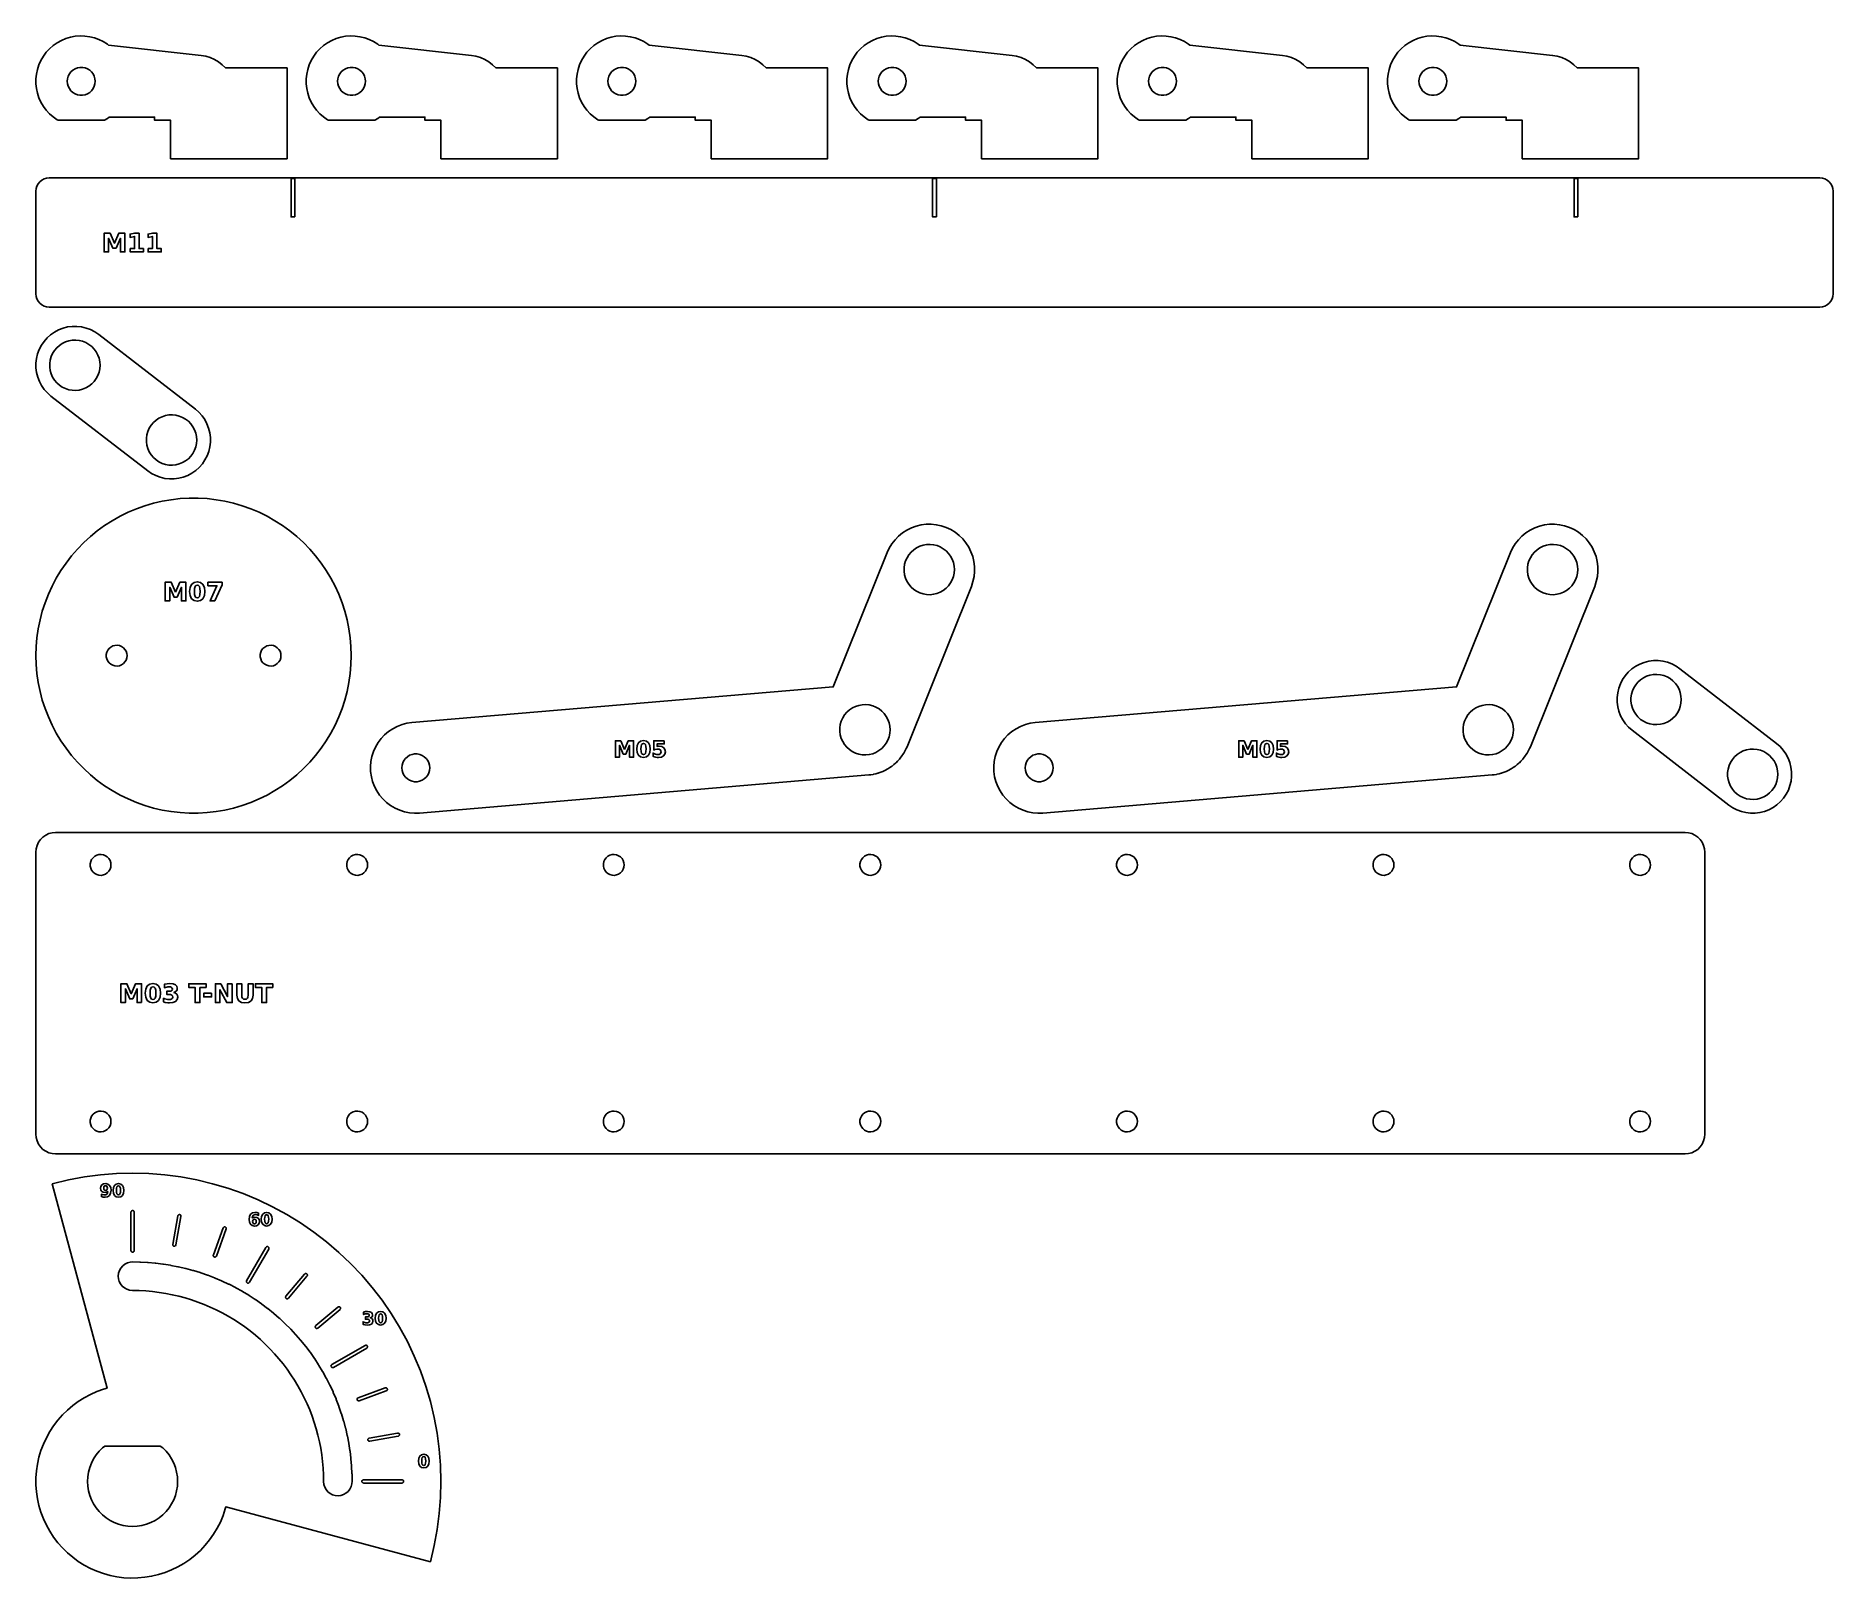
# Model space of a CAD drawing. Header units: millimetres. Extents: x 0 to 280, y 0 to 241.
import ezdxf

# ---------------------------------------------------------------- set-up
doc = ezdxf.new("R2010")
doc.units = ezdxf.units.MM
doc.layers.add('CUT', color=1, linetype='Continuous')
doc.layers.add('ENGRAVE', color=5, linetype='Continuous')

msp = doc.modelspace()

# ---------------------------------------------------------------- linework, layer by layer
at = {"layer": 'CUT'}
for points in [[(29.5708, 235.5182), (39.1401, 235.5182), (39.1401, 221.3682), (20.9901, 221.3682), (20.9901, 227.3682), (18.4901, 227.3682), (18.4901, 227.8682), (11.4051, 227.8682), (11.1318, 227.6536), (10.6756, 227.3682), (3.4516, 227.3682), (3.3123, 227.4454), (2.696, 227.8783), (2.6863, 227.8868), (2.1293, 228.3742), (1.6184, 228.9276), (1.1693, 229.5321), (0.787, 230.1809), (0.4758, 230.8667), (0.2392, 231.5817), (0.0801, 232.3178), (0, 233.0667), (0, 233.8198), (0.0801, 234.5686), (0.2392, 235.3047), (0.4758, 236.0197), (0.787, 236.7055), (1.1693, 237.3543), (1.6184, 237.9589), (2.1293, 238.5122), (2.696, 239.0081), (3.3123, 239.441), (3.9711, 239.8059), (4.6649, 240.0988), (5.386, 240.3162), (6.126, 240.4557), (6.8767, 240.5158), (7.6296, 240.4958), (8.376, 240.3958), (9.1076, 240.2171), (9.8161, 239.9616), (10.4933, 239.6323), (11.1318, 239.2328), (11.3232, 239.0825), (25.7382, 237.4808), (26.4589, 237.3563), (27.1615, 237.1452), (27.8335, 236.8509), (28.4651, 236.4778), (29.0472, 236.0313)], [(71.7108, 235.5182), (81.2802, 235.5182), (81.2802, 221.3682), (63.1302, 221.3682), (63.1302, 227.3682), (60.6302, 227.3682), (60.6302, 227.8682), (53.5452, 227.8682), (53.2718, 227.6536), (52.8157, 227.3682), (45.5917, 227.3682), (45.4524, 227.4454), (44.8361, 227.8783), (44.8264, 227.8868), (44.2693, 228.3742), (43.7585, 228.9276), (43.3094, 229.5321), (42.927, 230.1809), (42.6159, 230.8667), (42.3793, 231.5817), (42.2201, 232.3178), (42.1401, 233.0667), (42.1401, 233.8198), (42.2201, 234.5686), (42.3793, 235.3047), (42.6159, 236.0197), (42.927, 236.7055), (43.3094, 237.3543), (43.7585, 237.9589), (44.2693, 238.5122), (44.8361, 239.0081), (45.4524, 239.441), (46.1112, 239.8059), (46.805, 240.0988), (47.526, 240.3162), (48.2661, 240.4557), (49.0168, 240.5158), (49.7697, 240.4958), (50.5161, 240.3958), (51.2477, 240.2171), (51.9561, 239.9616), (52.6334, 239.6323), (53.2718, 239.2328), (53.4633, 239.0825), (67.8783, 237.4808), (68.599, 237.3563), (69.3015, 237.1452), (69.9735, 236.8509), (70.6052, 236.4778), (71.1873, 236.0313)], [(113.8509, 235.5182), (123.4202, 235.5182), (123.4202, 221.3682), (105.2702, 221.3682), (105.2702, 227.3682), (102.7702, 227.3682), (102.7702, 227.8682), (95.6852, 227.8682), (95.4119, 227.6536), (94.9558, 227.3682), (87.7318, 227.3682), (87.5925, 227.4454), (86.9762, 227.8783), (86.9665, 227.8868), (86.4094, 228.3742), (85.8986, 228.9276), (85.4495, 229.5321), (85.0671, 230.1809), (84.7559, 230.8667), (84.5194, 231.5817), (84.3602, 232.3178), (84.2802, 233.0667), (84.2802, 233.8198), (84.3602, 234.5686), (84.5194, 235.3047), (84.7559, 236.0197), (85.0671, 236.7055), (85.4495, 237.3543), (85.8986, 237.9589), (86.4094, 238.5122), (86.9762, 239.0081), (87.5925, 239.441), (88.2512, 239.8059), (88.9451, 240.0988), (89.6661, 240.3162), (90.4062, 240.4557), (91.1569, 240.5158), (91.9097, 240.4958), (92.6562, 240.3958), (93.3878, 240.2171), (94.0962, 239.9616), (94.7735, 239.6323), (95.4119, 239.2328), (95.6034, 239.0825), (110.0184, 237.4808), (110.739, 237.3563), (111.4416, 237.1452), (112.1136, 236.8509), (112.7453, 236.4778), (113.3273, 236.0313)], [(155.991, 235.5182), (165.5603, 235.5182), (165.5603, 221.3682), (147.4103, 221.3682), (147.4103, 227.3682), (144.9103, 227.3682), (144.9103, 227.8682), (137.8253, 227.8682), (137.552, 227.6536), (137.0958, 227.3682), (129.8719, 227.3682), (129.7325, 227.4454), (129.1163, 227.8783), (129.1066, 227.8868), (128.5495, 228.3742), (128.0387, 228.9276), (127.5895, 229.5321), (127.2072, 230.1809), (126.896, 230.8667), (126.6595, 231.5817), (126.5003, 232.3178), (126.4202, 233.0667), (126.4202, 233.8198), (126.5003, 234.5686), (126.6595, 235.3047), (126.896, 236.0197), (127.2072, 236.7055), (127.5895, 237.3543), (128.0387, 237.9589), (128.5495, 238.5122), (129.1163, 239.0081), (129.7325, 239.441), (130.3913, 239.8059), (131.0852, 240.0988), (131.8062, 240.3162), (132.5463, 240.4557), (133.297, 240.5158), (134.0498, 240.4958), (134.7963, 240.3958), (135.5278, 240.2171), (136.2363, 239.9616), (136.9136, 239.6323), (137.552, 239.2328), (137.7435, 239.0825), (152.1584, 237.4808), (152.8791, 237.3563), (153.5817, 237.1452), (154.2537, 236.8509), (154.8853, 236.4778), (155.4674, 236.0313)], [(198.1311, 235.5182), (207.7004, 235.5182), (207.7004, 221.3682), (189.5504, 221.3682), (189.5504, 227.3682), (187.0504, 227.3682), (187.0504, 227.8682), (179.9654, 227.8682), (179.6921, 227.6536), (179.2359, 227.3682), (172.012, 227.3682), (171.8726, 227.4454), (171.2563, 227.8783), (171.2466, 227.8868), (170.6896, 228.3742), (170.1787, 228.9276), (169.7296, 229.5321), (169.3473, 230.1809), (169.0361, 230.8667), (168.7996, 231.5817), (168.6404, 232.3178), (168.5603, 233.0667), (168.5603, 233.8198), (168.6404, 234.5686), (168.7996, 235.3047), (169.0361, 236.0197), (169.3473, 236.7055), (169.7296, 237.3543), (170.1787, 237.9589), (170.6896, 238.5122), (171.2563, 239.0081), (171.8726, 239.441), (172.5314, 239.8059), (173.2252, 240.0988), (173.9463, 240.3162), (174.6863, 240.4557), (175.4371, 240.5158), (176.1899, 240.4958), (176.9363, 240.3958), (177.6679, 240.2171), (178.3764, 239.9616), (179.0536, 239.6323), (179.6921, 239.2328), (179.8835, 239.0825), (194.2985, 237.4808), (195.0192, 237.3563), (195.7218, 237.1452), (196.3938, 236.8509), (197.0254, 236.4778), (197.6075, 236.0313)], [(240.2712, 235.5182), (249.8405, 235.5182), (249.8405, 221.3682), (231.6905, 221.3682), (231.6905, 227.3682), (229.1905, 227.3682), (229.1905, 227.8682), (222.1055, 227.8682), (221.8322, 227.6536), (221.376, 227.3682), (214.152, 227.3682), (214.0127, 227.4454), (213.3964, 227.8783), (213.3867, 227.8868), (212.8297, 228.3742), (212.3188, 228.9276), (211.8697, 229.5321), (211.4874, 230.1809), (211.1762, 230.8667), (210.9396, 231.5817), (210.7804, 232.3178), (210.7004, 233.0667), (210.7004, 233.8198), (210.7804, 234.5686), (210.9396, 235.3047), (211.1762, 236.0197), (211.4874, 236.7055), (211.8697, 237.3543), (212.3188, 237.9589), (212.8297, 238.5122), (213.3964, 239.0081), (214.0127, 239.441), (214.6715, 239.8059), (215.3653, 240.0988), (216.0864, 240.3162), (216.8264, 240.4557), (217.5771, 240.5158), (218.33, 240.4958), (219.0764, 240.3958), (219.808, 240.2171), (220.5164, 239.9616), (221.1937, 239.6323), (221.8322, 239.2328), (222.0236, 239.0825), (236.4386, 237.4808), (237.1593, 237.3563), (237.8618, 237.1452), (238.5339, 236.8509), (239.1655, 236.4778), (239.7476, 236.0313)], [(9.2027, 233.8428), (9.0929, 234.2288), (8.914, 234.588), (8.6722, 234.9083), (8.3756, 235.1786), (8.0344, 235.3899), (7.6602, 235.5349), (7.2657, 235.6086), (6.8644, 235.6086), (6.4699, 235.5349), (6.0957, 235.3899), (5.7545, 235.1786), (5.458, 234.9083), (5.2161, 234.588), (5.0373, 234.2288), (4.9274, 233.8428), (4.8904, 233.4432), (4.9274, 233.0436), (5.0373, 232.6576), (5.2161, 232.2984), (5.458, 231.9781), (5.7545, 231.7078), (6.0957, 231.4965), (6.4699, 231.3516), (6.8644, 231.2778), (7.2657, 231.2778), (7.6602, 231.3516), (8.0344, 231.4965), (8.3756, 231.7078), (8.6722, 231.9781), (8.914, 232.2984), (9.0929, 232.6576), (9.2027, 233.0436), (9.2398, 233.4432)], [(51.3428, 233.8428), (51.233, 234.2288), (51.0541, 234.588), (50.8123, 234.9083), (50.5157, 235.1786), (50.1745, 235.3899), (49.8003, 235.5349), (49.4058, 235.6086), (49.0045, 235.6086), (48.61, 235.5349), (48.2358, 235.3899), (47.8946, 235.1786), (47.5981, 234.9083), (47.3562, 234.588), (47.1773, 234.2288), (47.0675, 233.8428), (47.0305, 233.4432), (47.0675, 233.0436), (47.1773, 232.6576), (47.3562, 232.2984), (47.5981, 231.9781), (47.8946, 231.7078), (48.2358, 231.4965), (48.61, 231.3516), (49.0045, 231.2778), (49.4058, 231.2778), (49.8003, 231.3516), (50.1745, 231.4965), (50.5157, 231.7078), (50.8123, 231.9781), (51.0541, 232.2984), (51.233, 232.6576), (51.3428, 233.0436), (51.3798, 233.4432)], [(93.4829, 233.8428), (93.3731, 234.2288), (93.1942, 234.588), (92.9523, 234.9083), (92.6558, 235.1786), (92.3146, 235.3899), (91.9404, 235.5349), (91.5459, 235.6086), (91.1446, 235.6086), (90.7501, 235.5349), (90.3759, 235.3899), (90.0347, 235.1786), (89.7381, 234.9083), (89.4963, 234.588), (89.3174, 234.2288), (89.2076, 233.8428), (89.1706, 233.4432), (89.2076, 233.0436), (89.3174, 232.6576), (89.4963, 232.2984), (89.7381, 231.9781), (90.0347, 231.7078), (90.3759, 231.4965), (90.7501, 231.3516), (91.1446, 231.2778), (91.5459, 231.2778), (91.9404, 231.3516), (92.3146, 231.4965), (92.6558, 231.7078), (92.9523, 231.9781), (93.1942, 232.2984), (93.3731, 232.6576), (93.4829, 233.0436), (93.5199, 233.4432)], [(135.623, 233.8428), (135.5131, 234.2288), (135.3343, 234.588), (135.0924, 234.9083), (134.7959, 235.1786), (134.4547, 235.3899), (134.0804, 235.5349), (133.686, 235.6086), (133.2847, 235.6086), (132.8902, 235.5349), (132.516, 235.3899), (132.1748, 235.1786), (131.8782, 234.9083), (131.6364, 234.588), (131.4575, 234.2288), (131.3477, 233.8428), (131.3106, 233.4432), (131.3477, 233.0436), (131.4575, 232.6576), (131.6364, 232.2984), (131.8782, 231.9781), (132.1748, 231.7078), (132.516, 231.4965), (132.8902, 231.3516), (133.2847, 231.2778), (133.686, 231.2778), (134.0804, 231.3516), (134.4547, 231.4965), (134.7959, 231.7078), (135.0924, 231.9781), (135.3343, 232.2984), (135.5131, 232.6576), (135.623, 233.0436), (135.66, 233.4432)], [(177.763, 233.8428), (177.6532, 234.2288), (177.4743, 234.588), (177.2325, 234.9083), (176.9359, 235.1786), (176.5947, 235.3899), (176.2205, 235.5349), (175.826, 235.6086), (175.4247, 235.6086), (175.0303, 235.5349), (174.6561, 235.3899), (174.3149, 235.1786), (174.0183, 234.9083), (173.7764, 234.588), (173.5976, 234.2288), (173.4877, 233.8428), (173.4507, 233.4432), (173.4877, 233.0436), (173.5976, 232.6576), (173.7764, 232.2984), (174.0183, 231.9781), (174.3149, 231.7078), (174.6561, 231.4965), (175.0303, 231.3516), (175.4247, 231.2778), (175.826, 231.2778), (176.2205, 231.3516), (176.5947, 231.4965), (176.9359, 231.7078), (177.2325, 231.9781), (177.4743, 232.2984), (177.6532, 232.6576), (177.763, 233.0436), (177.8001, 233.4432)], [(219.9031, 233.8428), (219.7933, 234.2288), (219.6144, 234.588), (219.3726, 234.9083), (219.076, 235.1786), (218.7348, 235.3899), (218.3606, 235.5349), (217.9661, 235.6086), (217.5648, 235.6086), (217.1703, 235.5349), (216.7961, 235.3899), (216.4549, 235.1786), (216.1584, 234.9083), (215.9165, 234.588), (215.7376, 234.2288), (215.6278, 233.8428), (215.5908, 233.4432), (215.6278, 233.0436), (215.7376, 232.6576), (215.9165, 232.2984), (216.1584, 231.9781), (216.4549, 231.7078), (216.7961, 231.4965), (217.1703, 231.3516), (217.5648, 231.2778), (217.9661, 231.2778), (218.3606, 231.3516), (218.7348, 231.4965), (219.076, 231.7078), (219.3726, 231.9781), (219.6144, 232.2984), (219.7933, 232.6576), (219.9031, 233.0436), (219.9402, 233.4432)], [(280.15, 200.2895), (280.1105, 199.8883), (279.9924, 199.499), (279.8006, 199.1402), (279.5425, 198.8257), (279.228, 198.5676), (278.8692, 198.3758), (278.4799, 198.2577), (278.0787, 198.2182), (2.0713, 198.2182), (1.6701, 198.2577), (1.2808, 198.3758), (0.922, 198.5676), (0.6075, 198.8257), (0.3494, 199.1402), (0.1576, 199.499), (0.0395, 199.8883), (0, 200.2895), (0, 216.2969), (0.0395, 216.6981), (0.1576, 217.0874), (0.3494, 217.4462), (0.6075, 217.7607), (0.922, 218.0188), (1.2808, 218.2106), (1.6701, 218.3287), (2.0713, 218.3682), (278.0787, 218.3682), (278.4799, 218.3287), (278.8692, 218.2106), (279.228, 218.0188), (279.5425, 217.7607), (279.8006, 217.4462), (279.9924, 217.0874), (280.1105, 216.6981), (280.15, 216.2969)], [(1.3067, 185.3765), (0.8863, 185.9777), (0.5414, 186.6252), (0.2772, 187.3096), (0.0973, 188.0208), (0.0044, 188.7485), (0, 189.4821), (0.084, 190.2109), (0.2553, 190.9243), (0.5113, 191.6118), (0.8482, 192.2634), (1.2613, 192.8697), (1.7445, 193.4217), (2.2906, 193.9115), (2.8918, 194.3319), (3.5394, 194.6768), (4.2237, 194.9411), (4.9349, 195.1209), (5.6626, 195.2138), (6.3962, 195.2182), (7.125, 195.1342), (7.8384, 194.9629), (8.5259, 194.707), (9.1775, 194.37), (9.7819, 193.9582), (24.8532, 182.2971), (25.4035, 181.8155), (25.8933, 181.2693), (26.3137, 180.6681), (26.6586, 180.0206), (26.9229, 179.3363), (27.1027, 178.625), (27.1956, 177.8973), (27.2, 177.1637), (27.116, 176.4349), (26.9447, 175.7216), (26.6888, 175.0341), (26.3518, 174.3824), (25.9387, 173.7762), (25.4556, 173.2241), (24.9094, 172.7343), (24.3082, 172.3139), (23.6607, 171.9691), (22.9763, 171.7048), (22.2651, 171.5249), (21.5374, 171.4321), (20.8038, 171.4276), (20.075, 171.5117), (19.3616, 171.6829), (18.6741, 171.9389), (18.0225, 172.2759), (17.4181, 172.6877), (2.3468, 184.3487), (1.7965, 184.8303)], [(9.9528, 189.6983), (9.8389, 190.2339), (9.6517, 190.7484), (9.3946, 191.2319), (9.0727, 191.6749), (8.6924, 192.0688), (8.2609, 192.4059), (7.7867, 192.6797), (7.279, 192.8848), (6.7477, 193.0172), (6.2031, 193.0745), (5.6559, 193.0554), (5.1167, 192.9603), (4.5959, 192.7911), (4.1038, 192.551), (3.6498, 192.2448), (3.2429, 191.8785), (2.8909, 191.459), (2.6008, 190.9946), (2.378, 190.4944), (2.2271, 189.9681), (2.1509, 189.4258), (2.1509, 188.8783), (2.2271, 188.336), (2.378, 187.8097), (2.6008, 187.3095), (2.8909, 186.8451), (3.2429, 186.4256), (3.6498, 186.0593), (4.1038, 185.7531), (4.5959, 185.513), (5.1167, 185.3438), (5.6559, 185.2487), (6.2031, 185.2296), (6.7477, 185.2869), (7.279, 185.4193), (7.7867, 185.6244), (8.2609, 185.8982), (8.6924, 186.2353), (9.0727, 186.6292), (9.3946, 187.0722), (9.6517, 187.5557), (9.8389, 188.0702), (9.9528, 188.6058), (9.991, 189.1521)], [(24.9066, 178.5756), (24.7193, 179.0902), (24.4623, 179.5736), (24.1404, 180.0166), (23.7601, 180.4105), (23.3286, 180.7476), (22.8544, 181.0214), (22.3467, 181.2265), (21.8154, 181.359), (21.2708, 181.4162), (20.7236, 181.3971), (20.1844, 181.302), (19.6636, 181.1328), (19.1714, 180.8928), (18.7175, 180.5866), (18.3106, 180.2202), (17.9586, 179.8007), (17.6684, 179.3364), (17.4457, 178.8362), (17.2948, 178.3098), (17.2186, 177.7676), (17.2186, 177.22), (17.2948, 176.6778), (17.4457, 176.1514), (17.6684, 175.6512), (17.9586, 175.1868), (18.3106, 174.7674), (18.7175, 174.401), (19.1714, 174.0948), (19.6636, 173.8548), (20.1844, 173.6856), (20.7236, 173.5905), (21.2708, 173.5714), (21.8154, 173.6286), (22.3467, 173.7611), (22.8544, 173.9662), (23.3286, 174.24), (23.7601, 174.5771), (24.1404, 174.971), (24.4623, 175.414), (24.7193, 175.8974), (24.9066, 176.412), (25.0205, 176.9476), (25.0587, 177.4938), (25.0205, 178.04)], [(48.9899, 141.0613), (48.7901, 139.672), (48.5114, 138.2965), (48.1546, 136.939), (47.7209, 135.6042), (47.2117, 134.2963), (46.6286, 133.0196), (45.9736, 131.7783), (45.2489, 130.5764), (44.4566, 129.4178), (43.5996, 128.3063), (42.6805, 127.2456), (41.7023, 126.2391), (40.6683, 125.2901), (39.5817, 124.4016), (38.4462, 123.5766), (37.2655, 122.8178), (36.0434, 122.1277), (34.7839, 121.5084), (33.491, 120.962), (32.1691, 120.4904), (30.8225, 120.095), (29.4554, 119.7771), (28.0724, 119.5377), (26.678, 119.3777), (25.2768, 119.2976), (23.8733, 119.2976), (22.472, 119.3777), (21.0776, 119.5377), (19.6947, 119.7771), (18.3276, 120.095), (16.9809, 120.4904), (15.659, 120.962), (14.3662, 121.5084), (13.1067, 122.1277), (11.8845, 122.8178), (10.7038, 123.5766), (9.5683, 124.4016), (8.4818, 125.2901), (7.4478, 126.2391), (6.4696, 127.2456), (5.5505, 128.3063), (4.6934, 129.4178), (3.9012, 130.5764), (3.1764, 131.7783), (2.5214, 133.0196), (1.9384, 134.2963), (1.4292, 135.6042), (0.9955, 136.939), (0.6387, 138.2965), (0.3599, 139.672), (0.1602, 141.0613), (0.0401, 142.4597), (0, 143.8626), (0.0401, 145.2656), (0.1602, 146.664), (0.3599, 148.0532), (0.6387, 149.4288), (0.9955, 150.7862), (1.4292, 152.1211), (1.9384, 153.429), (2.5214, 154.7056), (3.1764, 155.947), (3.9012, 157.1489), (4.6934, 158.3075), (5.5505, 159.4189), (6.4696, 160.4796), (7.4478, 161.4862), (8.4818, 162.4352), (9.5683, 163.3236), (10.7038, 164.1486), (11.8845, 164.9074), (13.1067, 165.5976), (14.3662, 166.2169), (15.659, 166.7632), (16.9809, 167.2349), (18.3276, 167.6303), (19.6947, 167.9482), (21.0776, 168.1875), (22.472, 168.3475), (23.8733, 168.4276), (25.2768, 168.4276), (26.678, 168.3475), (28.0724, 168.1875), (29.4554, 167.9482), (30.8225, 167.6303), (32.1691, 167.2349), (33.491, 166.7632), (34.7839, 166.2169), (36.0434, 165.5976), (37.2655, 164.9074), (38.4462, 164.1486), (39.5817, 163.3236), (40.6683, 162.4352), (41.7023, 161.4862), (42.6805, 160.4796), (43.5996, 159.4189), (44.4566, 158.3075), (45.2489, 157.1489), (45.9736, 155.947), (46.6286, 154.7056), (47.2117, 153.429), (47.7209, 152.1211), (48.1546, 150.7862), (48.5114, 149.4288), (48.7901, 148.0532), (48.9899, 146.664), (49.11, 145.2656), (49.1501, 143.8626), (49.11, 142.4597)], [(134.4789, 162.5152), (135.0936, 163.0168), (135.7606, 163.4464), (136.4716, 163.7987), (137.2175, 164.0691), (137.9889, 164.2543), (138.7763, 164.352), (139.5697, 164.3609), (140.359, 164.2809), (141.1345, 164.1131), (141.8863, 163.8595), (142.6049, 163.5233), (143.2814, 163.1087), (143.9073, 162.621), (144.4745, 162.0663), (144.9762, 161.4516), (145.4058, 160.7846), (145.7581, 160.0737), (146.0285, 159.3278), (146.2137, 158.5563), (146.3114, 157.7689), (146.3203, 156.9756), (146.2403, 156.1862), (146.0725, 155.4107), (145.8195, 154.661), (135.7939, 129.6667), (135.6524, 129.3643), (135.5154, 129.0577), (135.4844, 129.0052), (135.4586, 128.9499), (135.2831, 128.6635), (135.1125, 128.3741), (135.0759, 128.3254), (135.044, 128.2734), (134.8375, 128.0085), (134.6357, 127.74), (134.5938, 127.6957), (134.5563, 127.6476), (134.3215, 127.4074), (134.0908, 127.1633), (134.0443, 127.1239), (134.0016, 127.0803), (133.7414, 126.868), (133.4848, 126.6511), (133.4342, 126.6173), (133.3869, 126.5787), (133.1045, 126.3968), (132.8253, 126.2101), (132.7712, 126.1821), (132.7199, 126.1491), (132.4189, 125.9999), (132.1205, 125.8456), (132.0636, 125.8239), (132.009, 125.7968), (131.6932, 125.6823), (131.3794, 125.5624), (131.3204, 125.5472), (131.2631, 125.5264), (130.9365, 125.448), (130.6112, 125.3639), (130.5509, 125.3554), (130.4916, 125.3412), (130.1582, 125.2998), (129.8277, 125.253), (59.8178, 119.3201), (59.0268, 119.2976), (58.2362, 119.364), (57.458, 119.5185), (56.7019, 119.7591), (55.9776, 120.0829), (55.2941, 120.4857), (54.6599, 120.9626), (54.0832, 121.5074), (53.571, 122.1134), (53.13, 122.7729), (52.7656, 123.4777), (52.4823, 124.2188), (52.2838, 124.987), (52.1726, 125.7726), (52.1501, 126.5657), (52.2164, 127.3563), (52.3709, 128.1345), (52.6116, 128.8906), (52.9353, 129.6149), (53.3382, 130.2984), (53.815, 130.9326), (54.3599, 131.5093), (54.9659, 132.0215), (55.6254, 132.4625), (56.3302, 132.8269), (57.0713, 133.1102), (57.8395, 133.3087), (58.623, 133.4196), (124.2853, 138.984), (132.6867, 159.9288), (133.022, 160.6455), (133.4365, 161.322), (133.9242, 161.9479)], [(231.6491, 162.5152), (232.2639, 163.0168), (232.9309, 163.4464), (233.6418, 163.7987), (234.3877, 164.0691), (235.1592, 164.2543), (235.9466, 164.352), (236.7399, 164.3609), (237.5293, 164.2809), (238.3047, 164.1131), (239.0565, 163.8595), (239.7752, 163.5233), (240.4517, 163.1087), (241.0775, 162.621), (241.6448, 162.0663), (242.1464, 161.4516), (242.576, 160.7846), (242.9283, 160.0737), (243.1987, 159.3278), (243.384, 158.5563), (243.4816, 157.7689), (243.4906, 156.9756), (243.4106, 156.1862), (243.2427, 155.4107), (242.9898, 154.661), (232.9641, 129.6667), (232.8227, 129.3643), (232.6856, 129.0577), (232.6546, 129.0052), (232.6288, 128.9499), (232.4533, 128.6635), (232.2828, 128.3741), (232.2461, 128.3254), (232.2143, 128.2734), (232.0078, 128.0085), (231.8059, 127.74), (231.7641, 127.6957), (231.7266, 127.6476), (231.4917, 127.4074), (231.2611, 127.1633), (231.2145, 127.1239), (231.1719, 127.0803), (230.9116, 126.868), (230.6551, 126.6511), (230.6044, 126.6173), (230.5572, 126.5787), (230.2748, 126.3968), (229.9956, 126.2101), (229.9414, 126.1821), (229.8902, 126.1491), (229.5892, 125.9999), (229.2908, 125.8456), (229.2338, 125.8239), (229.1792, 125.7968), (228.8634, 125.6823), (228.5497, 125.5624), (228.4906, 125.5472), (228.4333, 125.5264), (228.1067, 125.448), (227.7815, 125.3639), (227.7211, 125.3554), (227.6618, 125.3412), (227.3285, 125.2998), (226.998, 125.253), (156.988, 119.3201), (156.1971, 119.2976), (155.4064, 119.364), (154.6282, 119.5185), (153.8722, 119.7591), (153.1478, 120.0829), (152.4643, 120.4857), (151.8302, 120.9626), (151.2534, 121.5074), (150.7413, 122.1134), (150.3002, 122.7729), (149.9358, 123.4777), (149.6526, 124.2188), (149.4541, 124.987), (149.3429, 125.7726), (149.3203, 126.5657), (149.3867, 127.3563), (149.5412, 128.1345), (149.7818, 128.8906), (150.1056, 129.6149), (150.5084, 130.2984), (150.9853, 130.9326), (151.5301, 131.5093), (152.1361, 132.0215), (152.7956, 132.4625), (153.5004, 132.8269), (154.2415, 133.1102), (155.0097, 133.3087), (155.7932, 133.4196), (221.4556, 138.984), (229.8569, 159.9288), (230.1922, 160.6455), (230.6068, 161.322), (231.0944, 161.9479)], [(143.0261, 158.3711), (142.8393, 158.8858), (142.5827, 159.3695), (142.2613, 159.8128), (141.8813, 160.2071), (141.4502, 160.5446), (140.9762, 160.8189), (140.4687, 161.0245), (139.9376, 161.1574), (139.3931, 161.2152), (138.8458, 161.1966), (138.3065, 161.1021), (137.7856, 160.9334), (137.2932, 160.6938), (136.8389, 160.388), (136.4317, 160.022), (136.0793, 159.6029), (135.7887, 159.1388), (135.5655, 158.6388), (135.414, 158.1126), (135.3373, 157.5705), (135.3368, 157.0229), (135.4125, 156.4806), (135.5629, 155.9541), (135.7851, 155.4537), (136.0748, 154.989), (136.4264, 154.5692), (136.833, 154.2025), (137.2866, 153.8958), (137.7785, 153.6553), (138.2991, 153.4856), (138.8383, 153.39), (139.3855, 153.3704), (139.9301, 153.4271), (140.4615, 153.559), (140.9694, 153.7637), (141.4439, 154.037), (141.8757, 154.3737), (142.2565, 154.7672), (142.5787, 155.2099), (142.8363, 155.6931), (143.024, 156.2075), (143.1384, 156.7429), (143.1771, 157.2891), (143.1395, 157.8354)], [(240.1964, 158.3711), (240.0096, 158.8858), (239.753, 159.3695), (239.4316, 159.8128), (239.0516, 160.2071), (238.6204, 160.5446), (238.1465, 160.8189), (237.639, 161.0245), (237.1078, 161.1574), (236.5633, 161.2152), (236.0161, 161.1966), (235.4767, 161.1021), (234.9558, 160.9334), (234.4634, 160.6938), (234.0092, 160.388), (233.6019, 160.022), (233.2495, 159.6029), (232.9589, 159.1388), (232.7357, 158.6388), (232.5843, 158.1126), (232.5076, 157.5705), (232.507, 157.0229), (232.5827, 156.4806), (232.7331, 155.9541), (232.9554, 155.4537), (233.2451, 154.989), (233.5967, 154.5692), (234.0032, 154.2025), (234.4569, 153.8958), (234.9488, 153.6553), (235.4694, 153.4856), (236.0085, 153.39), (236.5558, 153.3704), (237.1004, 153.4271), (237.6318, 153.559), (238.1397, 153.7637), (238.6142, 154.037), (239.046, 154.3737), (239.4267, 154.7672), (239.749, 155.2099), (240.0065, 155.6931), (240.1943, 156.2075), (240.3087, 156.7429), (240.3474, 157.2891), (240.3097, 157.8354)], [(14.0494, 144.5448), (13.8683, 144.8458), (13.6267, 145.1008), (13.336, 145.2979), (13.0096, 145.428), (12.663, 145.4848), (12.3122, 145.4658), (11.9737, 145.3718), (11.6633, 145.2073), (11.3956, 144.9798), (11.183, 144.7002), (11.0355, 144.3814), (10.96, 144.0383), (10.96, 143.687), (11.0355, 143.3439), (11.183, 143.0251), (11.3956, 142.7454), (11.6633, 142.518), (11.9737, 142.3534), (12.3122, 142.2595), (12.663, 142.2405), (13.0096, 142.2973), (13.336, 142.4273), (13.6267, 142.6245), (13.8683, 142.8795), (14.0494, 143.1805), (14.1616, 143.5134), (14.1996, 143.8626), (14.1616, 144.2119)], [(38.1616, 144.2119), (38.0494, 144.5448), (37.8683, 144.8458), (37.6267, 145.1008), (37.336, 145.2979), (37.0096, 145.428), (36.663, 145.4848), (36.3122, 145.4658), (35.9737, 145.3718), (35.6633, 145.2073), (35.3956, 144.9798), (35.183, 144.7002), (35.0355, 144.3814), (34.96, 144.0383), (34.96, 143.687), (35.0355, 143.3439), (35.183, 143.0251), (35.3956, 142.7454), (35.6633, 142.518), (35.9737, 142.3534), (36.3122, 142.2595), (36.663, 142.2405), (37.0096, 142.2973), (37.336, 142.4273), (37.6267, 142.6245), (37.8683, 142.8795), (38.0494, 143.1805), (38.1616, 143.5134), (38.1996, 143.8626)], [(247.7972, 133.2465), (247.3769, 133.8477), (247.032, 134.4952), (246.7677, 135.1796), (246.5878, 135.8908), (246.495, 136.6185), (246.4906, 137.3521), (246.5746, 138.0809), (246.7458, 138.7943), (247.0018, 139.4818), (247.3388, 140.1334), (247.7519, 140.7397), (248.235, 141.2917), (248.7812, 141.7815), (249.3824, 142.2019), (250.0299, 142.5468), (250.7143, 142.811), (251.4255, 142.9909), (252.1532, 143.0838), (252.8868, 143.0882), (253.6156, 143.0042), (254.3289, 142.8329), (255.0164, 142.5769), (255.6681, 142.24), (256.2725, 141.8282), (271.3437, 130.1671), (271.8941, 129.6855), (272.3839, 129.1393), (272.8043, 128.5381), (273.1491, 127.8906), (273.4134, 127.2062), (273.5933, 126.495), (273.6861, 125.7673), (273.6906, 125.0337), (273.6066, 124.3049), (273.4353, 123.5916), (273.1793, 122.9041), (272.8423, 122.2524), (272.4293, 121.6462), (271.9461, 121.0941), (271.3999, 120.6043), (270.7987, 120.1839), (270.1512, 119.8391), (269.4669, 119.5748), (268.7556, 119.3949), (268.0279, 119.3021), (267.2943, 119.2976), (266.5655, 119.3816), (265.8522, 119.5529), (265.1647, 119.8089), (264.513, 120.1459), (263.9087, 120.5577), (248.8374, 132.2187), (248.287, 132.7003)], [(256.4433, 137.5683), (256.3295, 138.1039), (256.1422, 138.6184), (255.8852, 139.1019), (255.5633, 139.5449), (255.1829, 139.9387), (254.7514, 140.2759), (254.2772, 140.5496), (253.7696, 140.7548), (253.2383, 140.8872), (252.6937, 140.9445), (252.1465, 140.9253), (251.6072, 140.8303), (251.0865, 140.6611), (250.5943, 140.421), (250.1404, 140.1148), (249.7334, 139.7484), (249.3815, 139.329), (249.0913, 138.8646), (248.8686, 138.3644), (248.7177, 137.838), (248.6415, 137.2958), (248.6415, 136.7483), (248.7177, 136.206), (248.8686, 135.6797), (249.0913, 135.1794), (249.3815, 134.7151), (249.7334, 134.2956), (250.1404, 133.9292), (250.5943, 133.623), (251.0865, 133.383), (251.6072, 133.2138), (252.1465, 133.1187), (252.6937, 133.0996), (253.2383, 133.1568), (253.7696, 133.2893), (254.2772, 133.4944), (254.7514, 133.7682), (255.1829, 134.1053), (255.5633, 134.4992), (255.8852, 134.9422), (256.1422, 135.4257), (256.3295, 135.9402), (256.4433, 136.4758), (256.4815, 137.022)], [(132.8153, 133.8955), (132.5587, 134.3792), (132.2372, 134.8225), (131.8572, 135.2167), (131.4261, 135.5543), (130.9521, 135.8285), (130.4447, 136.0341), (129.9135, 136.1671), (129.369, 136.2249), (128.8217, 136.2063), (128.2824, 136.1117), (127.7615, 135.943), (127.2691, 135.7034), (126.8148, 135.3977), (126.4076, 135.0317), (126.0552, 134.6126), (125.7646, 134.1485), (125.5414, 133.6485), (125.39, 133.1223), (125.3132, 132.5801), (125.3127, 132.0326), (125.3884, 131.4903), (125.5388, 130.9638), (125.761, 130.4633), (126.0508, 129.9987), (126.4023, 129.5789), (126.8089, 129.2121), (127.2625, 128.9055), (127.7545, 128.665), (128.2751, 128.4953), (128.8142, 128.3996), (129.3614, 128.38), (129.906, 128.4367), (130.4375, 128.5687), (130.9453, 128.7733), (131.4198, 129.0466), (131.8516, 129.3833), (132.2324, 129.7768), (132.5547, 130.2195), (132.8122, 130.7027), (133, 131.2171), (133.1143, 131.7526), (133.153, 132.2988), (133.1154, 132.845), (133.002, 133.3808)], [(229.9855, 133.8955), (229.7289, 134.3792), (229.4075, 134.8225), (229.0275, 135.2167), (228.5963, 135.5543), (228.1224, 135.8285), (227.6149, 136.0341), (227.0837, 136.1671), (226.5392, 136.2249), (225.992, 136.2063), (225.4526, 136.1117), (224.9317, 135.943), (224.4393, 135.7034), (223.9851, 135.3977), (223.5778, 135.0317), (223.2255, 134.6126), (222.9348, 134.1485), (222.7116, 133.6485), (222.5602, 133.1223), (222.4835, 132.5801), (222.483, 132.0326), (222.5586, 131.4903), (222.7091, 130.9638), (222.9313, 130.4633), (223.221, 129.9987), (223.5726, 129.5789), (223.9791, 129.2121), (224.4328, 128.9055), (224.9247, 128.665), (225.4453, 128.4953), (225.9845, 128.3996), (226.5317, 128.38), (227.0763, 128.4367), (227.6077, 128.5687), (228.1156, 128.7733), (228.5901, 129.0466), (229.0219, 129.3833), (229.4026, 129.7768), (229.7249, 130.2195), (229.9824, 130.7027), (230.1702, 131.2171), (230.2846, 131.7526), (230.3233, 132.2988), (230.2856, 132.845), (230.1723, 133.3808)], [(271.3972, 126.4456), (271.2099, 126.9601), (270.9528, 127.4436), (270.631, 127.8866), (270.2506, 128.2805), (269.8191, 128.6176), (269.3449, 128.8914), (268.8372, 129.0965), (268.3059, 129.229), (267.7614, 129.2862), (267.2142, 129.2671), (266.6749, 129.172), (266.1541, 129.0028), (265.662, 128.7628), (265.208, 128.4566), (264.8011, 128.0902), (264.4492, 127.6707), (264.159, 127.2064), (263.9363, 126.7061), (263.7854, 126.1798), (263.7092, 125.6376), (263.7092, 125.09), (263.7854, 124.5478), (263.9363, 124.0214), (264.159, 123.5212), (264.4492, 123.0568), (264.8011, 122.6374), (265.208, 122.271), (265.662, 121.9648), (266.1541, 121.7248), (266.6749, 121.5555), (267.2142, 121.4605), (267.7614, 121.4414), (268.3059, 121.4986), (268.8372, 121.6311), (269.3449, 121.8362), (269.8191, 122.11), (270.2506, 122.4471), (270.631, 122.841), (270.9528, 123.2839), (271.2099, 123.7674), (271.3972, 124.282), (271.511, 124.8176), (271.5492, 125.3638), (271.511, 125.91)], [(61.3605, 126.7676), (61.2511, 127.1537), (61.0725, 127.5131), (60.831, 127.8336), (60.5347, 128.1042), (60.1937, 128.3158), (59.8196, 128.4611), (59.4252, 128.5352), (59.0239, 128.5356), (58.6294, 128.4623), (58.255, 128.3177), (57.9136, 128.1067), (57.6168, 127.8366), (57.3746, 127.5166), (57.1954, 127.1576), (57.0852, 126.7717), (57.0478, 126.3721), (57.0844, 125.9725), (57.1939, 125.5864), (57.3724, 125.227), (57.614, 124.9065), (57.9103, 124.6359), (58.2513, 124.4243), (58.6253, 124.2789), (59.0197, 124.2048), (59.421, 124.2044), (59.8156, 124.2778), (60.1899, 124.4224), (60.5313, 124.6333), (60.8282, 124.9034), (61.0703, 125.2234), (61.2495, 125.5825), (61.3597, 125.9684), (61.3972, 126.3679)], [(158.5308, 126.7676), (158.4213, 127.1537), (158.2428, 127.5131), (158.0012, 127.8336), (157.7049, 128.1042), (157.3639, 128.3158), (156.9899, 128.4611), (156.5955, 128.5352), (156.1942, 128.5356), (155.7996, 128.4623), (155.4253, 128.3177), (155.0839, 128.1067), (154.787, 127.8366), (154.5449, 127.5166), (154.3657, 127.1576), (154.2555, 126.7717), (154.218, 126.3721), (154.2547, 125.9725), (154.3641, 125.5864), (154.5427, 125.227), (154.7842, 124.9065), (155.0805, 124.6359), (155.4215, 124.4243), (155.7956, 124.2789), (156.19, 124.2048), (156.5913, 124.2044), (156.9858, 124.2778), (157.3602, 124.4224), (157.7016, 124.6333), (157.9984, 124.9034), (158.2406, 125.2234), (158.4198, 125.5825), (158.53, 125.9684), (158.5674, 126.3679)], [(1.0982, 66.8668), (0.7192, 67.2459), (0.4117, 67.685), (0.1852, 68.1708), (0.0464, 68.6886), (0, 69.2193), (0, 113.2259), (0.0464, 113.7566), (0.1852, 114.2744), (0.4117, 114.7603), (0.7192, 115.1994), (1.0982, 115.5784), (1.5374, 115.8859), (2.0232, 116.1124), (2.541, 116.2512), (3.0717, 116.2976), (257.0783, 116.2976), (257.609, 116.2512), (258.1268, 116.1124), (258.6126, 115.8859), (259.0518, 115.5784), (259.4308, 115.1994), (259.7383, 114.7603), (259.9648, 114.2744), (260.1036, 113.7566), (260.15, 113.2259), (260.15, 69.2193), (260.1036, 68.6886), (259.9648, 68.1708), (259.7383, 67.685), (259.4308, 67.2459), (259.0518, 66.8668), (258.6126, 66.5593), (258.1268, 66.3328), (257.609, 66.1941), (257.0783, 66.1476), (3.0717, 66.1476), (2.541, 66.1941), (2.0232, 66.3328), (1.5374, 66.5593)], [(8.46, 111.3983), (8.46, 111.047), (8.5355, 110.7039), (8.683, 110.3851), (8.8956, 110.1054), (9.1633, 109.878), (9.4737, 109.7134), (9.8122, 109.6195), (10.163, 109.6004), (10.5096, 109.6573), (10.836, 109.7873), (11.1267, 109.9844), (11.3683, 110.2395), (11.5494, 110.5405), (11.6616, 110.8734), (11.6996, 111.2226), (11.6616, 111.5718), (11.5494, 111.9048), (11.3683, 112.2058), (11.1267, 112.4608), (10.836, 112.6579), (10.5096, 112.788), (10.163, 112.8448), (9.8122, 112.8258), (9.4737, 112.7318), (9.1633, 112.5672), (8.8956, 112.3398), (8.683, 112.0602), (8.5355, 111.7413)], [(48.683, 112.0602), (48.5355, 111.7413), (48.46, 111.3983), (48.46, 111.047), (48.5355, 110.7039), (48.683, 110.3851), (48.8956, 110.1054), (49.1633, 109.878), (49.4737, 109.7134), (49.8122, 109.6195), (50.163, 109.6004), (50.5096, 109.6573), (50.836, 109.7873), (51.1267, 109.9844), (51.3683, 110.2395), (51.5494, 110.5405), (51.6616, 110.8734), (51.6996, 111.2226), (51.6616, 111.5718), (51.5494, 111.9048), (51.3683, 112.2058), (51.1267, 112.4608), (50.836, 112.6579), (50.5096, 112.788), (50.163, 112.8448), (49.8122, 112.8258), (49.4737, 112.7318), (49.1633, 112.5672), (48.8956, 112.3398)], [(89.1633, 112.5672), (88.8956, 112.3398), (88.683, 112.0602), (88.5355, 111.7413), (88.46, 111.3983), (88.46, 111.047), (88.5355, 110.7039), (88.683, 110.3851), (88.8956, 110.1054), (89.1633, 109.878), (89.4737, 109.7134), (89.8122, 109.6195), (90.163, 109.6004), (90.5096, 109.6573), (90.836, 109.7873), (91.1267, 109.9844), (91.3683, 110.2395), (91.5494, 110.5405), (91.6616, 110.8734), (91.6996, 111.2226), (91.6616, 111.5718), (91.5494, 111.9048), (91.3683, 112.2058), (91.1267, 112.4608), (90.836, 112.6579), (90.5096, 112.788), (90.163, 112.8448), (89.8122, 112.8258), (89.4737, 112.7318)], [(129.8122, 112.8258), (129.4737, 112.7318), (129.1633, 112.5672), (128.8956, 112.3398), (128.683, 112.0602), (128.5355, 111.7413), (128.46, 111.3983), (128.46, 111.047), (128.5355, 110.7039), (128.683, 110.3851), (128.8956, 110.1054), (129.1633, 109.878), (129.4737, 109.7134), (129.8122, 109.6195), (130.163, 109.6004), (130.5096, 109.6573), (130.836, 109.7873), (131.1267, 109.9844), (131.3683, 110.2395), (131.5494, 110.5405), (131.6616, 110.8734), (131.6996, 111.2226), (131.6616, 111.5718), (131.5494, 111.9048), (131.3683, 112.2058), (131.1267, 112.4608), (130.836, 112.6579), (130.5096, 112.788), (130.163, 112.8448)], [(170.5096, 112.788), (170.163, 112.8448), (169.8122, 112.8258), (169.4737, 112.7318), (169.1633, 112.5672), (168.8956, 112.3398), (168.683, 112.0602), (168.5355, 111.7413), (168.46, 111.3983), (168.46, 111.047), (168.5355, 110.7039), (168.683, 110.3851), (168.8956, 110.1054), (169.1633, 109.878), (169.4737, 109.7134), (169.8122, 109.6195), (170.163, 109.6004), (170.5096, 109.6573), (170.836, 109.7873), (171.1267, 109.9844), (171.3683, 110.2395), (171.5494, 110.5405), (171.6616, 110.8734), (171.6996, 111.2226), (171.6616, 111.5718), (171.5494, 111.9048), (171.3683, 112.2058), (171.1267, 112.4608), (170.836, 112.6579)], [(211.1267, 112.4608), (210.836, 112.6579), (210.5096, 112.788), (210.163, 112.8448), (209.8122, 112.8258), (209.4737, 112.7318), (209.1633, 112.5672), (208.8956, 112.3398), (208.683, 112.0602), (208.5355, 111.7413), (208.46, 111.3983), (208.46, 111.047), (208.5355, 110.7039), (208.683, 110.3851), (208.8956, 110.1054), (209.1633, 109.878), (209.4737, 109.7134), (209.8122, 109.6195), (210.163, 109.6004), (210.5096, 109.6573), (210.836, 109.7873), (211.1267, 109.9844), (211.3683, 110.2395), (211.5494, 110.5405), (211.6616, 110.8734), (211.6996, 111.2226), (211.6616, 111.5718), (211.5494, 111.9048), (211.3683, 112.2058)], [(251.5494, 111.9048), (251.3683, 112.2058), (251.1267, 112.4608), (250.836, 112.6579), (250.5096, 112.788), (250.163, 112.8448), (249.8122, 112.8258), (249.4737, 112.7318), (249.1633, 112.5672), (248.8956, 112.3398), (248.683, 112.0602), (248.5355, 111.7413), (248.46, 111.3983), (248.46, 111.047), (248.5355, 110.7039), (248.683, 110.3851), (248.8956, 110.1054), (249.1633, 109.878), (249.4737, 109.7134), (249.8122, 109.6195), (250.163, 109.6004), (250.5096, 109.6573), (250.836, 109.7873), (251.1267, 109.9844), (251.3683, 110.2395), (251.5494, 110.5405), (251.6616, 110.8734), (251.6996, 111.2226), (251.6616, 111.5718)], [(8.5355, 71.7413), (8.46, 71.3983), (8.46, 71.047), (8.5355, 70.7039), (8.683, 70.3851), (8.8956, 70.1054), (9.1633, 69.878), (9.4737, 69.7134), (9.8122, 69.6195), (10.163, 69.6004), (10.5096, 69.6573), (10.836, 69.7873), (11.1267, 69.9844), (11.3683, 70.2395), (11.5494, 70.5405), (11.6616, 70.8734), (11.6996, 71.2226), (11.6616, 71.5718), (11.5494, 71.9048), (11.3683, 72.2058), (11.1267, 72.4608), (10.836, 72.6579), (10.5096, 72.788), (10.163, 72.8448), (9.8122, 72.8258), (9.4737, 72.7318), (9.1633, 72.5672), (8.8956, 72.3398), (8.683, 72.0602)], [(48.8956, 72.3398), (48.683, 72.0602), (48.5355, 71.7413), (48.46, 71.3983), (48.46, 71.047), (48.5355, 70.7039), (48.683, 70.3851), (48.8956, 70.1054), (49.1633, 69.878), (49.4737, 69.7134), (49.8122, 69.6195), (50.163, 69.6004), (50.5096, 69.6573), (50.836, 69.7873), (51.1267, 69.9844), (51.3683, 70.2395), (51.5494, 70.5405), (51.6616, 70.8734), (51.6996, 71.2226), (51.6616, 71.5718), (51.5494, 71.9048), (51.3683, 72.2058), (51.1267, 72.4608), (50.836, 72.6579), (50.5096, 72.788), (50.163, 72.8448), (49.8122, 72.8258), (49.4737, 72.7318), (49.1633, 72.5672)], [(89.4737, 72.7318), (89.1633, 72.5672), (88.8956, 72.3398), (88.683, 72.0602), (88.5355, 71.7413), (88.46, 71.3983), (88.46, 71.047), (88.5355, 70.7039), (88.683, 70.3851), (88.8956, 70.1054), (89.1633, 69.878), (89.4737, 69.7134), (89.8122, 69.6195), (90.163, 69.6004), (90.5096, 69.6573), (90.836, 69.7873), (91.1267, 69.9844), (91.3683, 70.2395), (91.5494, 70.5405), (91.6616, 70.8734), (91.6996, 71.2226), (91.6616, 71.5718), (91.5494, 71.9048), (91.3683, 72.2058), (91.1267, 72.4608), (90.836, 72.6579), (90.5096, 72.788), (90.163, 72.8448), (89.8122, 72.8258)], [(130.163, 72.8448), (129.8122, 72.8258), (129.4737, 72.7318), (129.1633, 72.5672), (128.8956, 72.3398), (128.683, 72.0602), (128.5355, 71.7413), (128.46, 71.3983), (128.46, 71.047), (128.5355, 70.7039), (128.683, 70.3851), (128.8956, 70.1054), (129.1633, 69.878), (129.4737, 69.7134), (129.8122, 69.6195), (130.163, 69.6004), (130.5096, 69.6573), (130.836, 69.7873), (131.1267, 69.9844), (131.3683, 70.2395), (131.5494, 70.5405), (131.6616, 70.8734), (131.6996, 71.2226), (131.6616, 71.5718), (131.5494, 71.9048), (131.3683, 72.2058), (131.1267, 72.4608), (130.836, 72.6579), (130.5096, 72.788)], [(170.836, 72.6579), (170.5096, 72.788), (170.163, 72.8448), (169.8122, 72.8258), (169.4737, 72.7318), (169.1633, 72.5672), (168.8956, 72.3398), (168.683, 72.0602), (168.5355, 71.7413), (168.46, 71.3983), (168.46, 71.047), (168.5355, 70.7039), (168.683, 70.3851), (168.8956, 70.1054), (169.1633, 69.878), (169.4737, 69.7134), (169.8122, 69.6195), (170.163, 69.6004), (170.5096, 69.6573), (170.836, 69.7873), (171.1267, 69.9844), (171.3683, 70.2395), (171.5494, 70.5405), (171.6616, 70.8734), (171.6996, 71.2226), (171.6616, 71.5718), (171.5494, 71.9048), (171.3683, 72.2058), (171.1267, 72.4608)], [(211.3683, 72.2058), (211.1267, 72.4608), (210.836, 72.6579), (210.5096, 72.788), (210.163, 72.8448), (209.8122, 72.8258), (209.4737, 72.7318), (209.1633, 72.5672), (208.8956, 72.3398), (208.683, 72.0602), (208.5355, 71.7413), (208.46, 71.3983), (208.46, 71.047), (208.5355, 70.7039), (208.683, 70.3851), (208.8956, 70.1054), (209.1633, 69.878), (209.4737, 69.7134), (209.8122, 69.6195), (210.163, 69.6004), (210.5096, 69.6573), (210.836, 69.7873), (211.1267, 69.9844), (211.3683, 70.2395), (211.5494, 70.5405), (211.6616, 70.8734), (211.6996, 71.2226), (211.6616, 71.5718), (211.5494, 71.9048)], [(251.6616, 71.5718), (251.5494, 71.9048), (251.3683, 72.2058), (251.1267, 72.4608), (250.836, 72.6579), (250.5096, 72.788), (250.163, 72.8448), (249.8122, 72.8258), (249.4737, 72.7318), (249.1633, 72.5672), (248.8956, 72.3398), (248.683, 72.0602), (248.5355, 71.7413), (248.46, 71.3983), (248.46, 71.047), (248.5355, 70.7039), (248.683, 70.3851), (248.8956, 70.1054), (249.1633, 69.878), (249.4737, 69.7134), (249.8122, 69.6195), (250.163, 69.6004), (250.5096, 69.6573), (250.836, 69.7873), (251.1267, 69.9844), (251.3683, 70.2395), (251.5494, 70.5405), (251.6616, 70.8734), (251.6996, 71.2226)], [(7.5446, 62.5557), (10.04, 62.8843), (12.5492, 63.0817), (15.0652, 63.1476), (17.5813, 63.0817), (20.0904, 62.8843), (22.5858, 62.5557), (25.0606, 62.0971), (27.508, 61.5095), (29.9212, 60.7947), (32.2938, 59.9545), (34.6191, 58.9913), (36.8908, 57.9078), (39.1027, 56.7068), (41.2488, 55.3917), (43.323, 53.9661), (45.3198, 52.4339), (47.2337, 50.7993), (49.0594, 49.0668), (50.7919, 47.2411), (52.4265, 45.3272), (53.9587, 43.3304), (55.3843, 41.2561), (56.6994, 39.1101), (57.9004, 36.8982), (58.9839, 34.6265), (59.9471, 32.3011), (60.7873, 29.9286), (61.5021, 27.5153), (62.0897, 25.068), (62.5484, 22.5932), (62.8769, 20.0978), (63.0744, 17.5886), (63.1402, 15.0726), (63.0744, 12.5565), (62.8769, 10.0474), (62.5484, 7.552), (62.0897, 5.0772), (61.4846, 2.5569), (29.5989, 11.1006), (29.5156, 10.778), (29.168, 9.7465), (28.747, 8.7427), (28.2546, 7.772), (27.6934, 6.8393), (27.0664, 5.9496), (26.3768, 5.1074), (25.6282, 4.3171), (24.8246, 3.583), (23.9701, 2.9087), (23.0692, 2.2979), (22.1265, 1.7536), (21.147, 1.2788), (20.1358, 0.8759), (19.0982, 0.547), (18.0396, 0.2939), (16.9654, 0.1178), (15.8814, 0.0197), (14.7931, 0), (13.7062, 0.0589), (12.6263, 0.1961), (11.5593, 0.4109), (10.5104, 0.7021), (9.4854, 1.0682), (8.4894, 1.5074), (7.5277, 2.0172), (6.6053, 2.5951), (5.727, 3.2381), (4.8974, 3.9428), (4.1208, 4.7055), (3.4013, 5.5222), (2.7425, 6.3888), (2.1481, 7.3006), (1.6209, 8.2529), (1.1639, 9.2408), (0.7793, 10.2591), (0.4692, 11.3025), (0.2352, 12.3655), (0.0785, 13.4427), (0, 14.5283), (0, 15.6168), (0.0785, 16.7025), (0.2352, 17.7796), (0.4692, 18.8427), (0.7793, 19.8861), (1.1639, 20.9044), (1.6209, 21.8923), (2.1481, 22.8446), (2.7425, 23.7564), (3.4013, 24.6229), (4.1208, 25.4397), (4.8974, 26.2024), (5.727, 26.9071), (6.6053, 27.55), (7.5277, 28.128), (8.4894, 28.6378), (9.4854, 29.077), (10.5104, 29.4431), (11.0936, 29.605), (2.5495, 61.492), (5.0699, 62.0971)], [(44.8405, 15.0374), (44.8912, 14.6006), (45.0251, 14.1855), (45.2374, 13.8046), (45.5199, 13.4723), (45.8617, 13.2016), (46.2499, 13.0028), (46.6694, 12.8835), (47.104, 12.8483), (47.5372, 12.8986), (47.9523, 13.0325), (48.3333, 13.2447), (48.6655, 13.5272), (48.9362, 13.8691), (49.1351, 14.2573), (49.2544, 14.6767), (49.2898, 15.1151), (49.2704, 16.2276), (49.2676, 16.3065), (49.2093, 17.4206), (49.2037, 17.4994), (49.1065, 18.6108), (49.0983, 18.6893), (48.9623, 19.7966), (48.9513, 19.8748), (48.7768, 20.9768), (48.7631, 21.0545), (48.5502, 22.1497), (48.5338, 22.2269), (48.2828, 23.314), (48.2637, 23.3906), (47.975, 24.4682), (47.9532, 24.5441), (47.627, 25.611), (47.6026, 25.6861), (47.2394, 26.741), (47.2124, 26.8152), (46.8126, 27.8568), (46.783, 27.93), (46.3471, 28.9569), (46.3149, 29.0291), (45.8434, 30.0402), (45.8088, 30.1112), (45.3023, 31.1052), (45.2653, 31.175), (44.7244, 32.1507), (44.6849, 32.2191), (44.1103, 33.1754), (44.0684, 33.2424), (43.4608, 34.178), (43.4167, 34.2435), (42.7768, 35.1574), (42.7303, 35.2213), (42.0589, 36.1123), (42.0103, 36.1745), (41.3082, 37.0415), (41.2574, 37.102), (40.5255, 37.944), (40.4727, 38.0027), (39.7118, 38.8186), (39.6569, 38.8754), (38.8681, 39.6643), (38.8113, 39.7192), (37.9953, 40.48), (37.9366, 40.5329), (37.0947, 41.2648), (37.0342, 41.3156), (36.1671, 42.0177), (36.1049, 42.0663), (35.2139, 42.7377), (35.15, 42.7841), (34.2361, 43.424), (34.1707, 43.4682), (33.235, 44.0758), (33.168, 44.1177), (32.2117, 44.6923), (32.1434, 44.7318), (31.1676, 45.2726), (31.0979, 45.3097), (30.1038, 45.8162), (30.0328, 45.8508), (29.0217, 46.3223), (28.9496, 46.3544), (27.9226, 46.7903), (27.8494, 46.8199), (26.8078, 47.2197), (26.7336, 47.2467), (25.6788, 47.61), (25.6037, 47.6344), (24.5368, 47.9606), (24.4609, 47.9823), (23.3832, 48.2711), (23.3066, 48.2902), (22.2195, 48.5411), (22.1423, 48.5576), (21.0472, 48.7704), (20.9694, 48.7841), (19.8675, 48.9587), (19.7893, 48.9697), (18.6819, 49.1056), (18.6034, 49.1139), (17.492, 49.2111), (17.4132, 49.2166), (16.2991, 49.275), (16.2202, 49.2778), (15.1077, 49.2972), (14.6694, 49.2617), (14.2499, 49.1424), (13.8617, 48.9436), (13.5199, 48.6729), (13.2374, 48.3406), (13.0251, 47.9597), (12.8912, 47.5446), (12.8409, 47.1114), (12.8761, 46.6767), (12.9954, 46.2573), (13.1942, 45.8691), (13.465, 45.5272), (13.7972, 45.2447), (14.1781, 45.0325), (14.5932, 44.8986), (15.0301, 44.8479), (16.1043, 44.8291), (17.1422, 44.7747), (18.1775, 44.6841), (19.2091, 44.5575), (20.2355, 44.3949), (21.2557, 44.1966), (22.2684, 43.9628), (23.2722, 43.6938), (24.2661, 43.39), (25.2488, 43.0516), (26.219, 42.6792), (27.1757, 42.2731), (28.1176, 41.8339), (29.0436, 41.3621), (29.9526, 40.8582), (30.8434, 40.3229), (31.715, 39.7569), (32.5663, 39.1608), (33.3963, 38.5353), (34.204, 37.8813), (34.9884, 37.1995), (35.7484, 36.4907), (36.4833, 35.7558), (37.1921, 34.9957), (37.8739, 34.2114), (38.528, 33.4037), (39.1534, 32.5737), (39.7495, 31.7224), (40.3156, 30.8508), (40.8508, 29.9599), (41.3547, 29.0509), (41.8265, 28.1249), (42.2657, 27.183), (42.6718, 26.2264), (43.0443, 25.2561), (43.3826, 24.2735), (43.6865, 23.2796), (43.9554, 22.2757), (44.1892, 21.2631), (44.3875, 20.2429), (44.5501, 19.2164), (44.6768, 18.1849), (44.7674, 17.1496), (44.8217, 16.1117)], [(10.7407, 20.5976), (10.3646, 20.2931), (9.8447, 19.7732), (9.382, 19.2017), (8.9815, 18.585), (8.6477, 17.9299), (8.3841, 17.2434), (8.1938, 16.5332), (8.0788, 15.8069), (8.0403, 15.0726), (8.0788, 14.3383), (8.1938, 13.612), (8.3841, 12.9018), (8.6477, 12.2153), (8.9815, 11.5601), (9.382, 10.9435), (9.8447, 10.372), (10.3646, 9.8521), (10.9361, 9.3893), (11.5528, 8.9889), (12.2079, 8.655), (12.8944, 8.3915), (13.6047, 8.2012), (14.3309, 8.0862), (15.0652, 8.0477), (15.7995, 8.0862), (16.5258, 8.2012), (17.236, 8.3915), (17.9225, 8.655), (18.5777, 8.9889), (19.1944, 9.3893), (19.7658, 9.8521), (20.2857, 10.372), (20.7485, 10.9435), (21.149, 11.5601), (21.4828, 12.2153), (21.7463, 12.9018), (21.9366, 13.612), (22.0516, 14.3383), (22.0901, 15.0726), (22.0516, 15.8069), (21.9366, 16.5332), (21.7463, 17.2434), (21.4828, 17.9299), (21.149, 18.585), (20.7485, 19.2017), (20.2857, 19.7732), (19.7658, 20.2931), (19.3898, 20.5976)]]:
    msp.add_lwpolyline(points, close=True, dxfattribs=at)
at = {"layer": 'ENGRAVE'}
for points in [[(40.375, 212.2932), (40.375, 218.2932), (39.775, 218.2932), (39.775, 212.2932)], [(140.375, 212.2932), (140.375, 218.2932), (139.775, 218.2932), (139.775, 212.2932)], [(240.375, 212.2932), (240.375, 218.2932), (239.775, 218.2932), (239.775, 212.2932)], [(11.5797, 209.7513), (12.2434, 208.1907), (12.9116, 209.7513), (13.8666, 209.7513), (13.8666, 206.8351), (13.1559, 206.8351), (13.1559, 208.9682), (12.4841, 207.3957), (12.0072, 207.3957), (11.3353, 208.9682), (11.3353, 206.8351), (10.6228, 206.8351), (10.6228, 209.7513)], [(14.7047, 207.3545), (15.3691, 207.3545), (15.3691, 209.2395), (14.6872, 209.0988), (14.6872, 209.6107), (15.3647, 209.7513), (16.0797, 209.7513), (16.0797, 207.3545), (16.7441, 207.3545), (16.7441, 206.8351), (14.7047, 206.8351)], [(17.4878, 207.3545), (18.1522, 207.3545), (18.1522, 209.2395), (17.4703, 209.0988), (17.4703, 209.6107), (18.1478, 209.7513), (18.8628, 209.7513), (18.8628, 207.3545), (19.5272, 207.3545), (19.5272, 206.8351), (17.4878, 206.8351)], [(21.765, 153.7623), (22.4332, 155.3229), (23.3882, 155.3229), (23.3882, 152.4067), (22.6775, 152.4067), (22.6775, 154.5398), (22.0057, 152.9673), (21.5288, 152.9673), (20.8569, 154.5398), (20.8569, 152.4067), (20.1444, 152.4067), (20.1444, 155.3229), (21.1013, 155.3229)], [(26.2713, 153.22), (26.0369, 152.7436), (25.6589, 152.4483), (25.15, 152.3498), (24.6397, 152.4483), (24.2613, 152.7436), (24.0269, 153.22), (23.9488, 153.8617), (24.0269, 154.5051), (24.2613, 154.9817), (24.6397, 155.277), (25.15, 155.3754), (25.6589, 155.277), (26.0369, 154.9817), (26.2713, 154.5051), (26.3494, 153.8617)], [(25.5719, 154.3339), (25.495, 154.6379), (25.3575, 154.8058), (25.15, 154.8617), (24.9427, 154.8058), (24.8044, 154.6379), (24.7266, 154.3339), (24.7007, 153.8679), (24.7266, 153.3964), (24.8044, 153.0879), (24.9427, 152.9183), (25.15, 152.8617), (25.3563, 152.9183), (25.4938, 153.0879), (25.5716, 153.3964), (25.5975, 153.8679)], [(29.0057, 155.3229), (29.0057, 154.8992), (27.8688, 152.4067), (27.1363, 152.4067), (28.2125, 154.7698), (26.8082, 154.7698), (26.8082, 155.3229)], [(91.7525, 129.2148), (92.3371, 130.5803), (93.1728, 130.5803), (93.1728, 128.0286), (92.551, 128.0286), (92.551, 129.8951), (91.9631, 128.5192), (91.5458, 128.5192), (90.9579, 129.8951), (90.9579, 128.0286), (90.3345, 128.0286), (90.3345, 130.5803), (91.1717, 130.5803)], [(95.6955, 128.7402), (95.4904, 128.3234), (95.1597, 128.065), (94.7144, 127.9789), (94.2679, 128.065), (93.9367, 128.3234), (93.7317, 128.7402), (93.6633, 129.3017), (93.7317, 129.8648), (93.9367, 130.2817), (94.2679, 130.5401), (94.7144, 130.6263), (95.1597, 130.5401), (95.4904, 130.2817), (95.6955, 129.8648), (95.7638, 129.3017)], [(95.0835, 129.7149), (95.0163, 129.981), (94.896, 130.1278), (94.7144, 130.1767), (94.533, 130.1278), (94.412, 129.981), (94.3439, 129.7149), (94.3212, 129.3072), (94.3439, 128.8946), (94.412, 128.6247), (94.533, 128.4762), (94.7144, 128.4267), (94.8949, 128.4762), (95.0152, 128.6247), (95.0833, 128.8946), (95.106, 129.3072)], [(97.9377, 130.5803), (97.9377, 130.0964), (96.827, 130.0964), (96.827, 129.7015), (96.9779, 129.7332), (97.136, 129.7447), (97.5508, 129.6863), (97.8622, 129.5112), (98.057, 129.2319), (98.122, 128.861), (98.0513, 128.4922), (97.8392, 128.2129), (97.5015, 128.0374), (97.0539, 127.9789), (96.8379, 127.9894), (96.6241, 128.021), (96.412, 128.0739), (96.2013, 128.1484), (96.2013, 128.6663), (96.4044, 128.5614), (96.5967, 128.4864), (96.7786, 128.4416), (96.95, 128.4267), (97.1636, 128.456), (97.3263, 128.5438), (97.4296, 128.6816), (97.4641, 128.861), (97.4296, 129.0413), (97.3263, 129.1787), (97.1636, 129.2661), (96.95, 129.2952), (96.8032, 129.2859), (96.4807, 129.2114), (96.302, 129.1448), (96.302, 130.5803)], [(188.9228, 129.2148), (189.5074, 130.5803), (190.343, 130.5803), (190.343, 128.0286), (189.7212, 128.0286), (189.7212, 129.8951), (189.1333, 128.5192), (188.716, 128.5192), (188.1282, 129.8951), (188.1282, 128.0286), (187.5047, 128.0286), (187.5047, 130.5803), (188.342, 130.5803)], [(192.8657, 128.7402), (192.6607, 128.3234), (192.3299, 128.065), (191.8846, 127.9789), (191.4381, 128.065), (191.107, 128.3234), (190.9019, 128.7402), (190.8335, 129.3017), (190.9019, 129.8648), (191.107, 130.2817), (191.4381, 130.5401), (191.8846, 130.6263), (192.3299, 130.5401), (192.6607, 130.2817), (192.8657, 129.8648), (192.9341, 129.3017)], [(192.2538, 129.7149), (192.1865, 129.981), (192.0662, 130.1278), (191.8846, 130.1767), (191.7032, 130.1278), (191.5822, 129.981), (191.5141, 129.7149), (191.4914, 129.3072), (191.5141, 128.8946), (191.5822, 128.6247), (191.7032, 128.4762), (191.8846, 128.4267), (192.0651, 128.4762), (192.1854, 128.6247), (192.2535, 128.8946), (192.2762, 129.3072)], [(195.1079, 130.5803), (195.1079, 130.0964), (193.9972, 130.0964), (193.9972, 129.7015), (194.1482, 129.7332), (194.3062, 129.7447), (194.721, 129.6863), (195.0325, 129.5112), (195.2273, 129.2319), (195.2922, 128.861), (195.2215, 128.4922), (195.0095, 128.2129), (194.6718, 128.0374), (194.2242, 127.9789), (194.0082, 127.9894), (193.7943, 128.021), (193.5823, 128.0739), (193.3716, 128.1484), (193.3716, 128.6663), (193.5746, 128.5614), (193.767, 128.4864), (193.9488, 128.4416), (194.1203, 128.4267), (194.3338, 128.456), (194.4965, 128.5438), (194.5999, 128.6816), (194.6343, 128.861), (194.5999, 129.0413), (194.4965, 129.1787), (194.3338, 129.2661), (194.1203, 129.2952), (193.9734, 129.2859), (193.6509, 129.2114), (193.4722, 129.1448), (193.4722, 130.5803)], [(16.4812, 89.7667), (15.7706, 89.7667), (15.7706, 91.8998), (15.0987, 90.3273), (14.6219, 90.3273), (13.95, 91.8998), (13.95, 89.7667), (13.2375, 89.7667), (13.2375, 92.6829), (14.1944, 92.6829), (14.8581, 91.1223), (15.5262, 92.6829), (16.4812, 92.6829)], [(18.2431, 89.7098), (17.7328, 89.8082), (17.3544, 90.1036), (17.12, 90.58), (17.0419, 91.2217), (17.12, 91.8651), (17.3544, 92.3417), (17.7328, 92.637), (18.2431, 92.7354), (18.752, 92.637), (19.13, 92.3417), (19.3644, 91.8651), (19.4425, 91.2217), (19.3644, 90.58), (19.13, 90.1036), (18.752, 89.8082)], [(22.0987, 90.5948), (22.0156, 90.2131), (21.7662, 89.9354), (21.3583, 89.7662), (20.7981, 89.7098), (20.573, 89.7189), (20.1231, 89.7914), (19.9012, 89.8548), (19.9012, 90.4348), (20.1116, 90.3421), (20.32, 90.2754), (20.5264, 90.2351), (20.7294, 90.2217), (20.9933, 90.2475), (21.1875, 90.3248), (21.307, 90.4511), (21.3469, 90.6223), (21.3061, 90.7975), (21.1837, 90.9242), (20.9817, 91.0011), (20.7019, 91.0267), (20.4012, 91.0267), (20.4012, 91.5111), (20.7175, 91.5111), (20.9648, 91.5332), (21.1394, 91.5998), (21.2434, 91.7118), (21.2781, 91.8704), (21.2444, 92.019), (21.1431, 92.1298), (20.9808, 92.1987), (20.7625, 92.2217), (20.5802, 92.2114), (20.3956, 92.1804), (20.0262, 92.0598), (20.0262, 92.6104), (20.4675, 92.7042), (20.8975, 92.7354), (21.3941, 92.6887), (21.7475, 92.5486), (21.9594, 92.3151), (22.03, 91.9873), (21.9962, 91.7548), (21.895, 91.5686), (21.7283, 91.4296), (21.4969, 91.3392), (21.7564, 91.2348), (21.945, 91.0742), (22.0603, 90.8603)], [(25.5494, 92.1142), (25.5494, 89.7667), (24.7975, 89.7667), (24.7975, 92.1142), (23.8287, 92.1142), (23.8287, 92.6829), (26.5162, 92.6829), (26.5162, 92.1142)], [(30.5906, 92.6829), (30.5906, 89.7667), (29.7506, 89.7667), (28.69, 91.7667), (28.69, 89.7667), (27.9775, 89.7667), (27.9775, 92.6829), (28.8169, 92.6829), (29.8775, 90.6829), (29.8775, 92.6829)], [(32.195, 90.4179), (32.3505, 90.3017), (32.5806, 90.2629), (32.8122, 90.3017), (32.9681, 90.4179), (33.0567, 90.625), (33.0862, 90.9348), (33.0862, 92.6829), (33.8381, 92.6829), (33.8381, 90.9348), (33.7605, 90.3945), (33.5275, 90.0123), (33.1358, 89.7854), (32.5806, 89.7098), (32.0267, 89.7854), (31.635, 90.0123), (31.4025, 90.3945), (31.325, 90.9348), (31.325, 92.6829), (32.0769, 92.6829), (32.0769, 90.9348), (32.1064, 90.625)], [(36.9125, 92.1142), (35.9456, 92.1142), (35.9456, 89.7667), (35.1937, 89.7667), (35.1937, 92.1142), (34.225, 92.1142), (34.225, 92.6829), (36.9125, 92.6829)], [(18.5881, 91.9979), (18.4506, 92.1657), (18.2431, 92.2217), (18.0358, 92.1657), (17.8975, 91.9979), (17.8197, 91.6939), (17.7937, 91.2279), (17.8197, 90.7564), (17.8975, 90.4479), (18.0358, 90.2782), (18.2431, 90.2217), (18.4494, 90.2782), (18.5869, 90.4479), (18.6647, 90.7564), (18.6906, 91.2279), (18.665, 91.6939)], [(27.3931, 91.2023), (27.3931, 90.6342), (26.1669, 90.6342), (26.1669, 91.2023)], [(10.5726, 59.7549), (10.6853, 59.7475), (10.8947, 59.7801), (11.052, 59.8779), (11.1562, 60.0402), (11.2064, 60.2655), (11.0082, 60.1632), (10.7798, 60.129), (10.4969, 60.1746), (10.2745, 60.3115), (10.1305, 60.5228), (10.0825, 60.7918), (10.1359, 61.0888), (10.2964, 61.3199), (10.5468, 61.4686), (10.87, 61.5181), (11.2242, 61.4507), (11.4881, 61.2486), (11.6522, 60.9238), (11.7069, 60.4873), (11.6429, 60.0354), (11.451, 59.692), (11.1479, 59.4751), (10.7496, 59.4028), (10.4749, 59.4242), (10.2181, 59.4877), (10.2181, 59.8652), (10.3409, 59.8136)], [(11.0751, 60.56), (11.1273, 60.6721), (11.1447, 60.829), (11.1273, 60.9848), (11.0751, 61.0968), (10.9884, 61.1647), (10.8673, 61.1873), (10.7463, 61.1647), (10.6595, 61.0968), (10.6073, 60.9848), (10.59, 60.829), (10.6073, 60.6721), (10.6595, 60.56), (10.7463, 60.493), (10.8673, 60.4707), (10.9884, 60.493)], [(12.8606, 59.4028), (12.5034, 59.4717), (12.2385, 59.6784), (12.0744, 60.0119), (12.0197, 60.4611), (12.0744, 60.9115), (12.2385, 61.2451), (12.5034, 61.4518), (12.8606, 61.5207), (13.2168, 61.4518), (13.4814, 61.2451), (13.6455, 60.9115), (13.7001, 60.4611), (13.6455, 60.0119), (13.4814, 59.6784), (13.2168, 59.4717)], [(13.0058, 61.1219), (12.8606, 61.1611), (12.7154, 61.1219), (12.6186, 61.0045), (12.5642, 60.7916), (12.546, 60.4655), (12.5642, 60.1354), (12.6186, 59.9195), (12.7154, 59.8007), (12.8606, 59.7611), (13.005, 59.8007), (13.1012, 59.9195), (13.1557, 60.1354), (13.1738, 60.4655), (13.1559, 60.7916), (13.1021, 61.0045)], [(14.8237, 57.1373), (14.8487, 57.1976), (14.8884, 57.2494), (14.9402, 57.2891), (15.0005, 57.3141), (15.0652, 57.3226), (15.1299, 57.3141), (15.1902, 57.2891), (15.242, 57.2494), (15.2817, 57.1976), (15.3067, 57.1373), (15.3152, 57.0726), (15.3152, 51.0726), (15.3067, 51.0079), (15.2817, 50.9476), (15.242, 50.8958), (15.1902, 50.8561), (15.1299, 50.8311), (15.0652, 50.8226), (15.0005, 50.8311), (14.9402, 50.8561), (14.8884, 50.8958), (14.8487, 50.9476), (14.8237, 51.0079), (14.8152, 51.0726), (14.8152, 57.0726)], [(22.1319, 56.5402), (22.1669, 56.5952), (22.2151, 56.6393), (22.2729, 56.6694), (22.3367, 56.6836), (22.4019, 56.6807), (22.4641, 56.6611), (22.5191, 56.626), (22.5632, 56.5779), (22.5934, 56.52), (22.6075, 56.4563), (22.6046, 56.3911), (21.8232, 51.9595), (21.8036, 51.8972), (21.7685, 51.8422), (21.7204, 51.7981), (21.6625, 51.768), (21.5988, 51.7538), (21.5336, 51.7567), (21.4714, 51.7763), (21.4163, 51.8114), (21.3722, 51.8595), (21.3421, 51.9174), (21.328, 51.9811), (21.3308, 52.0463), (22.1122, 56.4779)], [(34.4618, 56.65), (34.2378, 56.6793), (34.0288, 56.6466), (33.8716, 56.5485), (33.7677, 56.3865), (33.7185, 56.1613), (33.9136, 56.2615), (34.1438, 56.2952), (34.4264, 56.2494), (34.6486, 56.1119), (34.7927, 55.9006), (34.8407, 55.6324), (34.787, 55.3368), (34.6259, 55.1065), (34.3749, 54.9582), (34.0506, 54.9088), (33.6977, 54.9759), (33.4346, 55.1774), (33.2712, 55.5025), (33.2167, 55.9399), (33.2805, 56.3915), (33.4718, 56.7349), (33.7741, 56.9518), (34.1709, 57.0241), (34.4443, 57.0022), (34.7068, 56.9366), (34.7068, 56.559)], [(35.966, 54.9088), (35.6087, 54.9777), (35.3438, 55.1844), (35.1798, 55.5179), (35.1251, 55.9671), (35.1798, 56.4175), (35.3438, 56.7511), (35.6087, 56.9578), (35.966, 57.0267), (36.3222, 56.9578), (36.5868, 56.7511), (36.7508, 56.4175), (36.8055, 55.9671), (36.7508, 55.5179), (36.5868, 55.1844), (36.3222, 54.9777)], [(36.1112, 56.6279), (35.966, 56.6671), (35.8208, 56.6279), (35.724, 56.5104), (35.6695, 56.2976), (35.6514, 55.9714), (35.6695, 55.6413), (35.724, 55.4254), (35.8208, 55.3067), (35.966, 55.2671), (36.1103, 55.3067), (36.2066, 55.4254), (36.261, 55.6413), (36.2792, 55.9714), (36.2613, 56.2976), (36.2075, 56.5104)], [(29.2253, 54.6831), (29.2694, 54.7312), (29.3244, 54.7663), (29.3867, 54.7859), (29.4519, 54.7887), (29.5156, 54.7746), (29.5735, 54.7445), (29.6216, 54.7004), (29.6566, 54.6453), (29.6763, 54.5831), (29.6791, 54.5179), (29.665, 54.4542), (28.1259, 50.2256), (28.0958, 50.1677), (28.0517, 50.1196), (27.9966, 50.0845), (27.9344, 50.0649), (27.8692, 50.062), (27.8055, 50.0761), (27.7476, 50.1063), (27.6995, 50.1504), (27.6644, 50.2054), (27.6448, 50.2677), (27.6419, 50.3329), (27.6561, 50.3966), (29.1951, 54.6252)], [(33.8489, 55.8664), (33.797, 55.7547), (33.7798, 55.5978), (33.797, 55.4412), (33.8489, 55.3292), (33.9353, 55.2623), (34.0563, 55.2399), (34.1779, 55.2623), (34.2645, 55.3292), (34.3164, 55.4412), (34.3336, 55.5978), (34.3164, 55.7547), (34.2645, 55.8664), (34.1779, 55.9337), (34.0563, 55.9561), (33.9353, 55.9337)], [(35.8884, 51.6224), (35.9402, 51.6622), (36.0005, 51.6871), (36.0652, 51.6957), (36.1299, 51.6871), (36.1902, 51.6622), (36.242, 51.6224), (36.2817, 51.5707), (36.3067, 51.5104), (36.3152, 51.4457), (36.3067, 51.381), (36.2817, 51.3207), (33.2817, 46.1245), (33.242, 46.0727), (33.1902, 46.033), (33.1299, 46.008), (33.0652, 45.9995), (33.0005, 46.008), (32.9402, 46.033), (32.8884, 46.0727), (32.8487, 46.1245), (32.8237, 46.1848), (32.8152, 46.2495), (32.8237, 46.3142), (32.8487, 46.3745), (35.8487, 51.5707)], [(41.9189, 47.4512), (41.9768, 47.4814), (42.0405, 47.4955), (42.1057, 47.4927), (42.168, 47.473), (42.223, 47.438), (42.2671, 47.3899), (42.2972, 47.332), (42.3113, 47.2682), (42.3085, 47.203), (42.2889, 47.1408), (42.2538, 47.0858), (39.3613, 43.6386), (39.3132, 43.5945), (39.2553, 43.5643), (39.1915, 43.5502), (39.1263, 43.5531), (39.0641, 43.5727), (39.0091, 43.6077), (38.965, 43.6559), (38.9348, 43.7138), (38.9207, 43.7775), (38.9236, 43.8427), (38.9432, 43.9049), (38.9782, 43.96), (41.8708, 47.4072)], [(47.1957, 42.3159), (47.2609, 42.3187), (47.3246, 42.3046), (47.3825, 42.2745), (47.4306, 42.2304), (47.4657, 42.1753), (47.4853, 42.1131), (47.4881, 42.0479), (47.474, 41.9842), (47.4439, 41.9263), (47.3998, 41.8782), (43.9526, 38.9856), (43.8975, 38.9506), (43.8353, 38.9309), (43.7701, 38.9281), (43.7064, 38.9422), (43.6485, 38.9723), (43.6004, 39.0164), (43.5653, 39.0715), (43.5457, 39.1337), (43.5428, 39.1989), (43.557, 39.2626), (43.5871, 39.3205), (43.6312, 39.3686), (47.0784, 42.2612), (47.1334, 42.2962)], [(52.5101, 40.2622), (52.5371, 40.0764), (52.4789, 39.8092), (52.3043, 39.6148), (52.0187, 39.4964), (51.6266, 39.4569), (51.3112, 39.4823), (50.9988, 39.5584), (50.9988, 39.9644), (51.2919, 39.8528), (51.4364, 39.8246), (51.5785, 39.8152), (51.7632, 39.8333), (51.8992, 39.8874), (51.9829, 39.9758), (52.0107, 40.0957), (51.9822, 40.2183), (51.8966, 40.307), (51.7551, 40.3608), (51.3488, 40.3787), (51.3488, 40.7178), (51.7433, 40.7333), (51.8655, 40.7799), (51.9383, 40.8583), (51.9626, 40.9693), (51.939, 41.0734), (51.8681, 41.1509), (51.7545, 41.1991), (51.6017, 41.2152), (51.3449, 41.1863), (51.0863, 41.1019), (51.0863, 41.4873), (51.3952, 41.553), (51.6962, 41.5748), (52.0438, 41.5421), (52.2912, 41.444), (52.4395, 41.2806), (52.4889, 41.0512), (52.4653, 40.8884), (52.3944, 40.758), (52.2777, 40.6608), (52.1157, 40.5975), (52.2974, 40.5244), (52.4294, 40.412)], [(53.7345, 39.4569), (53.3773, 39.5258), (53.1124, 39.7325), (52.9483, 40.066), (52.8936, 40.5152), (52.9483, 40.9656), (53.1124, 41.2992), (53.3773, 41.5059), (53.7345, 41.5748), (54.0907, 41.5059), (54.3553, 41.2992), (54.5194, 40.9656), (54.5741, 40.5152), (54.5194, 40.066), (54.3553, 39.7325), (54.0907, 39.5258)], [(53.8797, 41.1761), (53.7345, 41.2152), (53.5894, 41.1761), (53.4926, 41.0586), (53.4381, 40.8457), (53.4199, 40.5196), (53.4381, 40.1895), (53.4926, 39.9736), (53.5894, 39.8548), (53.7345, 39.8152), (53.8789, 39.8548), (53.9751, 39.9736), (54.0296, 40.1895), (54.0477, 40.5196), (54.0298, 40.8457), (53.976, 41.0586)], [(51.4383, 36.3226), (51.503, 36.3141), (51.5633, 36.2891), (51.6151, 36.2494), (51.6548, 36.1976), (51.6798, 36.1373), (51.6883, 36.0726), (51.6798, 36.0079), (51.6548, 35.9476), (51.6151, 35.8958), (51.5633, 35.8561), (46.3671, 32.8561), (46.3068, 32.8311), (46.2421, 32.8226), (46.1774, 32.8311), (46.1171, 32.8561), (46.0654, 32.8958), (46.0256, 32.9476), (46.0007, 33.0079), (45.9921, 33.0726), (46.0007, 33.1373), (46.0256, 33.1976), (46.0654, 33.2494), (46.1171, 33.2891), (51.3133, 36.2891), (51.3736, 36.3141)], [(54.5757, 29.6836), (54.638, 29.664), (54.693, 29.6289), (54.7371, 29.5808), (54.7672, 29.5229), (54.7814, 29.4592), (54.7785, 29.394), (54.7589, 29.3318), (54.7238, 29.2767), (54.6757, 29.2326), (54.6178, 29.2025), (50.3892, 27.6634), (50.3255, 27.6493), (50.2603, 27.6521), (50.198, 27.6718), (50.143, 27.7068), (50.0989, 27.755), (50.0688, 27.8128), (50.0546, 27.8766), (50.0575, 27.9418), (50.0771, 28.004), (50.1122, 28.059), (50.1603, 28.1031), (50.2182, 28.1333), (54.4468, 29.6724), (54.5105, 29.6865)], [(56.5127, 22.6007), (56.5705, 22.5706), (56.6187, 22.5265), (56.6537, 22.4715), (56.6733, 22.4092), (56.6762, 22.344), (56.6621, 22.2803), (56.6319, 22.2224), (56.5878, 22.1743), (56.5328, 22.1392), (56.4706, 22.1196), (52.0389, 21.3382), (51.9737, 21.3353), (51.91, 21.3495), (51.8521, 21.3796), (51.804, 21.4237), (51.7689, 21.4787), (51.7493, 21.541), (51.7465, 21.6062), (51.7606, 21.6699), (51.7907, 21.7278), (51.8348, 21.7759), (51.8899, 21.811), (51.9521, 21.8306), (56.3837, 22.612), (56.4489, 22.6149)], [(60.455, 17.1875), (60.0978, 17.2564), (59.8329, 17.4632), (59.6689, 17.7967), (59.6142, 18.2459), (59.6689, 18.6963), (59.8329, 19.0299), (60.0978, 19.2366), (60.455, 19.3055), (60.8113, 19.2366), (61.0759, 19.0299), (61.2399, 18.6963), (61.2946, 18.2459), (61.2399, 17.7967), (61.0759, 17.4632), (60.8113, 17.2564)], [(60.6003, 18.9067), (60.455, 18.9459), (60.3099, 18.9067), (60.2131, 18.7892), (60.1586, 18.5764), (60.1405, 18.2502), (60.1586, 17.9201), (60.2131, 17.7042), (60.3099, 17.5854), (60.455, 17.5459), (60.5994, 17.5854), (60.6957, 17.7042), (60.7501, 17.9201), (60.7683, 18.2502), (60.7504, 18.5764), (60.6965, 18.7892)], [(57.1902, 15.2891), (57.242, 15.2494), (57.2817, 15.1976), (57.3067, 15.1373), (57.3152, 15.0726), (57.3067, 15.0079), (57.2817, 14.9476), (57.242, 14.8958), (57.1902, 14.8561), (57.1299, 14.8311), (57.0652, 14.8226), (51.0652, 14.8226), (51.0005, 14.8311), (50.9402, 14.8561), (50.8884, 14.8958), (50.8487, 14.9476), (50.8237, 15.0079), (50.8152, 15.0726), (50.8237, 15.1373), (50.8487, 15.1976), (50.8884, 15.2494), (50.9402, 15.2891), (51.0005, 15.3141), (51.0652, 15.3226), (57.0652, 15.3226), (57.1299, 15.3141)]]:
    msp.add_lwpolyline(points, close=True, dxfattribs=at)

doc.saveas('drawing.dxf')
